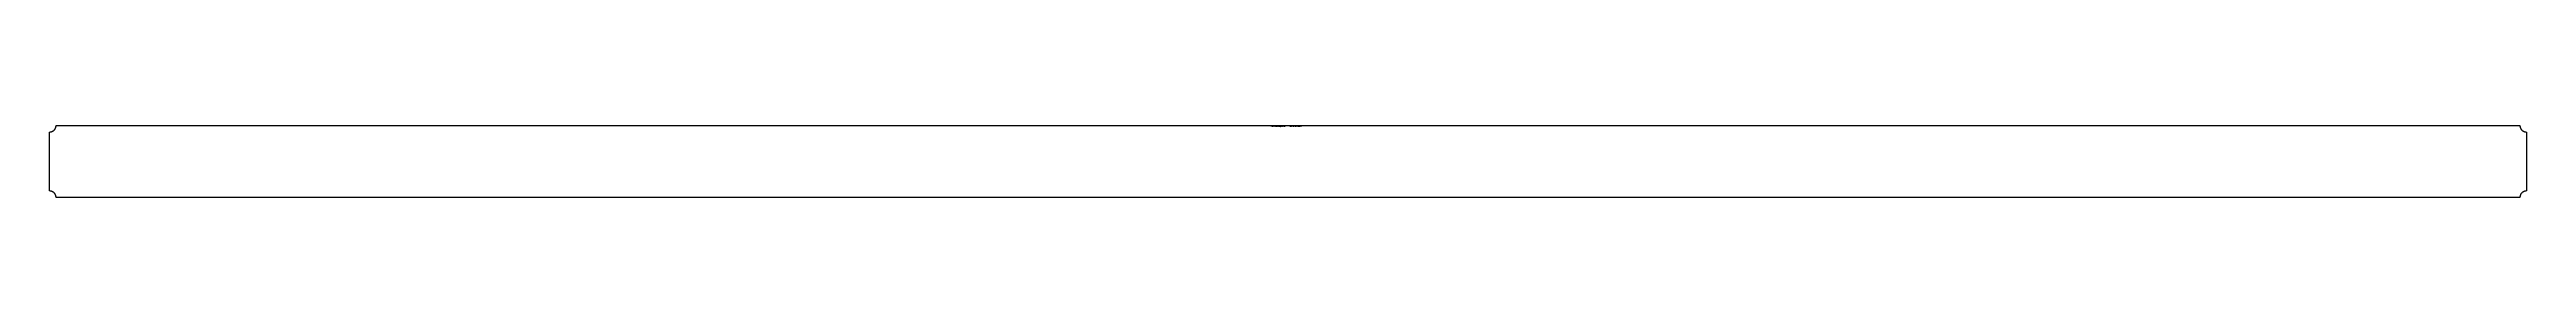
# Model space of a CAD drawing. Extents: x 0 to 11384, y -165 to 165.
import ezdxf

# ---------------------------------------------------------------- set-up
doc = ezdxf.new("R2010")
doc.units = 0
doc.header["$LTSCALE"] = 10
doc.layers.add('TEILE', color=7, linetype='CONTINUOUS')
doc.layers.add('UNTERSCHRIFT', color=7, linetype='CONTINUOUS')
doc.styles.get("Standard").update_dxf_attribs({"font": 'ROMANS'})

msp = doc.modelspace()

# ---------------------------------------------------------------- linework, layer by layer
at = {"layer": 'TEILE', "color": 2}
for p, q in [((0, 135.000031), (1.624166, 135.044037)), ((0, -135), (0, 135.000031)), ((1.624166, 135.044037), (3.24357, 135.175903)), ((3.24357, 135.175903), (4.853459, 135.395233)), ((4.853459, 135.395233), (6.449113, 135.701416)), ((6.449113, 135.701416), (8.02585, 136.093536)), ((8.02585, 136.093536), (9.579046, 136.57045)), ((9.579046, 136.57045), (11.104145, 137.130737)), ((11.104145, 137.130737), (12.596674, 137.772781)), ((12.596674, 137.772781), (14.052254, 138.49469)), ((14.052254, 138.49469), (15.466616, 139.294327)), ((15.466616, 139.294327), (16.835613, 140.169373)), ((16.835613, 140.169373), (18.155228, 141.117249)), ((18.155228, 141.117249), (19.421589, 142.135178)), ((19.421589, 142.135178), (20.630985, 143.220184)), ((20.630985, 143.220184), (21.779865, 144.369064)), ((21.779865, 144.369064), (22.864864, 145.578461)), ((22.864864, 145.578461), (23.882792, 146.844818)), ((23.882792, 146.844818), (24.830669, 148.164429)), ((24.830669, 148.164429), (25.705717, 149.533432)), ((25.705717, 149.533432), (26.505363, 150.9478)), ((26.505363, 150.9478), (27.227264, 152.403381)), ((27.227264, 152.403381), (27.869303, 153.895905)), ((27.869303, 153.895905), (28.429596, 155.421005)), ((28.429596, 155.421005), (28.9065, 156.974197)), ((28.9065, 156.974197), (29.298618, 158.550934)), ((29.298618, 158.550934), (29.604797, 160.146576)), ((29.604797, 160.146576), (29.824141, 161.75647)), ((29.824141, 161.75647), (29.956005, 163.37587)), ((29.956005, 163.37587), (30.000002, 165.000031)), ((30.000002, 165.000031), (30, 165.000031)), ((30, 165.000031), (11353.994141, 165)), ((11353.994141, 165), (11354.038086, 163.375839)), ((11354.038086, 163.375839), (11354.169922, 161.756439)), ((11354.169922, 161.756439), (11354.389648, 160.146561)), ((11354.389648, 160.146561), (11354.695313, 158.550919)), ((11354.695313, 158.550919), (11355.087891, 156.974197)), ((11355.087891, 156.974197), (11355.564453, 155.421005)), ((11355.564453, 155.421005), (11356.124023, 153.89592)), ((11356.124023, 153.89592), (11356.766602, 152.403397)), ((11356.766602, 152.403397), (11357.489258, 150.947845)), ((11357.489258, 150.947845), (11358.289063, 149.533493)), ((11358.289063, 149.533493), (11359.164063, 148.164505)), ((11359.164063, 148.164505), (11360.111328, 146.844925)), ((11360.111328, 146.844925), (11361.128906, 145.578583)), ((11361.128906, 145.578583), (11362.214844, 144.369186)), ((11362.214844, 144.369186), (11363.363281, 143.220337)), ((11363.363281, 143.220337), (11364.572266, 142.135345)), ((11364.572266, 142.135345), (11365.838867, 141.117432)), ((11365.838867, 141.117432), (11367.158203, 140.169571)), ((11367.158203, 140.169571), (11368.527344, 139.294556)), ((11368.527344, 139.294556), (11369.941406, 138.494919)), ((11369.941406, 138.494919), (11371.397461, 137.773026)), ((11371.397461, 137.773026), (11372.890625, 137.131012)), ((11372.890625, 137.131012), (11374.415039, 136.570724)), ((11374.415039, 136.570724), (11375.967773, 136.093842)), ((11375.967773, 136.093842), (11377.544922, 135.701721)), ((11377.544922, 135.701721), (11379.140625, 135.395554)), ((11379.140625, 135.395554), (11380.750977, 135.176224)), ((11380.750977, 135.176224), (11382.371094, 135.044373)), ((11382.371094, 135.044373), (11383.994141, 135.000366)), ((11383.994141, 135.000366), (11383.994141, 135)), ((11383.994141, 135), (11383.994141, -135)), ((1.624163, -135.044006), (-0.000004, -135)), ((-0.000004, -135), (0, -135)), ((3.243567, -135.175873), (1.624163, -135.044006)), ((4.853456, -135.395218), (3.243567, -135.175873)), ((6.449109, -135.701385), (4.853456, -135.395218)), ((8.025846, -136.093506), (6.449109, -135.701385)), ((9.579042, -136.570404), (8.025846, -136.093506)), ((11.10414, -137.130707), (9.579042, -136.570404)), ((12.596669, -137.772736), (11.10414, -137.130707)), ((14.052249, -138.494644), (12.596669, -137.772736)), ((15.46661, -139.294296), (14.052249, -138.494644)), ((16.835606, -140.169342), (15.46661, -139.294296)), ((18.15522, -141.117218), (16.835606, -140.169342)), ((19.421583, -142.135147), (18.15522, -141.117218)), ((20.63098, -143.220139), (19.421583, -142.135147)), ((21.77986, -144.369019), (20.63098, -143.220139)), ((22.864857, -145.578415), (21.77986, -144.369019)), ((23.882788, -146.844772), (22.864857, -145.578415)), ((24.830666, -148.164398), (23.882788, -146.844772)), ((25.705711, -149.533386), (24.830666, -148.164398)), ((26.505358, -150.947754), (25.705711, -149.533386)), ((27.227259, -152.40332), (26.505358, -150.947754)), ((27.869299, -153.895859), (27.227259, -152.40332)), ((28.429594, -155.420959), (27.869299, -153.895859)), ((28.906498, -156.974152), (28.429594, -155.420959)), ((29.298615, -158.550888), (28.906498, -156.974152)), ((29.604795, -160.146545), (29.298615, -158.550888)), ((29.824141, -161.756439), (29.604795, -160.146545)), ((29.956005, -163.375839), (29.824141, -161.756439)), ((30, -165), (29.956005, -163.375839)), ((11353.994141, -165), (30, -165)), ((11354.03418, -163.429871), (11353.994141, -164.999969)), ((11353.994141, -164.999969), (11353.994141, -165)), ((11354.158203, -161.86409), (11354.03418, -163.429871)), ((11354.363281, -160.306885), (11354.158203, -161.86409)), ((11354.649414, -158.762573), (11354.363281, -160.306885)), ((11355.015625, -157.235352), (11354.649414, -158.762573)), ((11355.460938, -155.729401), (11355.015625, -157.235352)), ((11355.986328, -154.248871), (11355.460938, -155.729401)), ((11356.586914, -152.797821), (11355.986328, -154.248871)), ((11357.263672, -151.380203), (11356.586914, -152.797821)), ((11358.012695, -149.999924), (11357.263672, -151.380203)), ((11358.833008, -148.660751), (11358.012695, -149.999924)), ((11359.722656, -147.366364), (11358.833008, -148.660751)), ((11360.679688, -146.120331), (11359.722656, -147.366364)), ((11361.699219, -144.926025), (11360.679688, -146.120331)), ((11362.78125, -143.786758), (11361.699219, -144.926025)), ((11363.919922, -142.705643), (11362.78125, -143.786758)), ((11365.115234, -141.685623), (11363.919922, -142.705643)), ((11366.359375, -140.729523), (11365.115234, -141.685623)), ((11367.655273, -139.839935), (11366.359375, -140.729523)), ((11368.994141, -139.019333), (11367.655273, -139.839935)), ((11370.375, -138.269928), (11368.994141, -139.019333)), ((11371.791992, -137.593796), (11370.375, -138.269928)), ((11373.243164, -136.992783), (11371.791992, -137.593796)), ((11374.724609, -136.468536), (11373.243164, -136.992783)), ((11376.229492, -136.022507), (11374.724609, -136.468536)), ((11377.755859, -135.655899), (11376.229492, -136.022507)), ((11379.300781, -135.369736), (11377.755859, -135.655899)), ((11380.858398, -135.16478), (11379.300781, -135.369736)), ((11382.423828, -135.041626), (11380.858398, -135.16478)), ((11383.994141, -135), (11382.423828, -135.041626))]:
    msp.add_line(p, q, dxfattribs=at)

# ---------------------------------------------------------------- texts
at = {"layer": 'UNTERSCHRIFT', "color": 2, "oblique": 15, "width": 0.799999}
for s, p in [('Project  DP0GN9  ,Qty. 2  , Pos. ', (5613.99707, 159.750015)), ('20612', (5699.797363, 159.750015)), ('  , Profi l PL330*12', (5712.797363, 159.750015))]:
    msp.add_text(s, height=3.250003, dxfattribs=at).set_placement(p)

doc.saveas('drawing.dxf')
